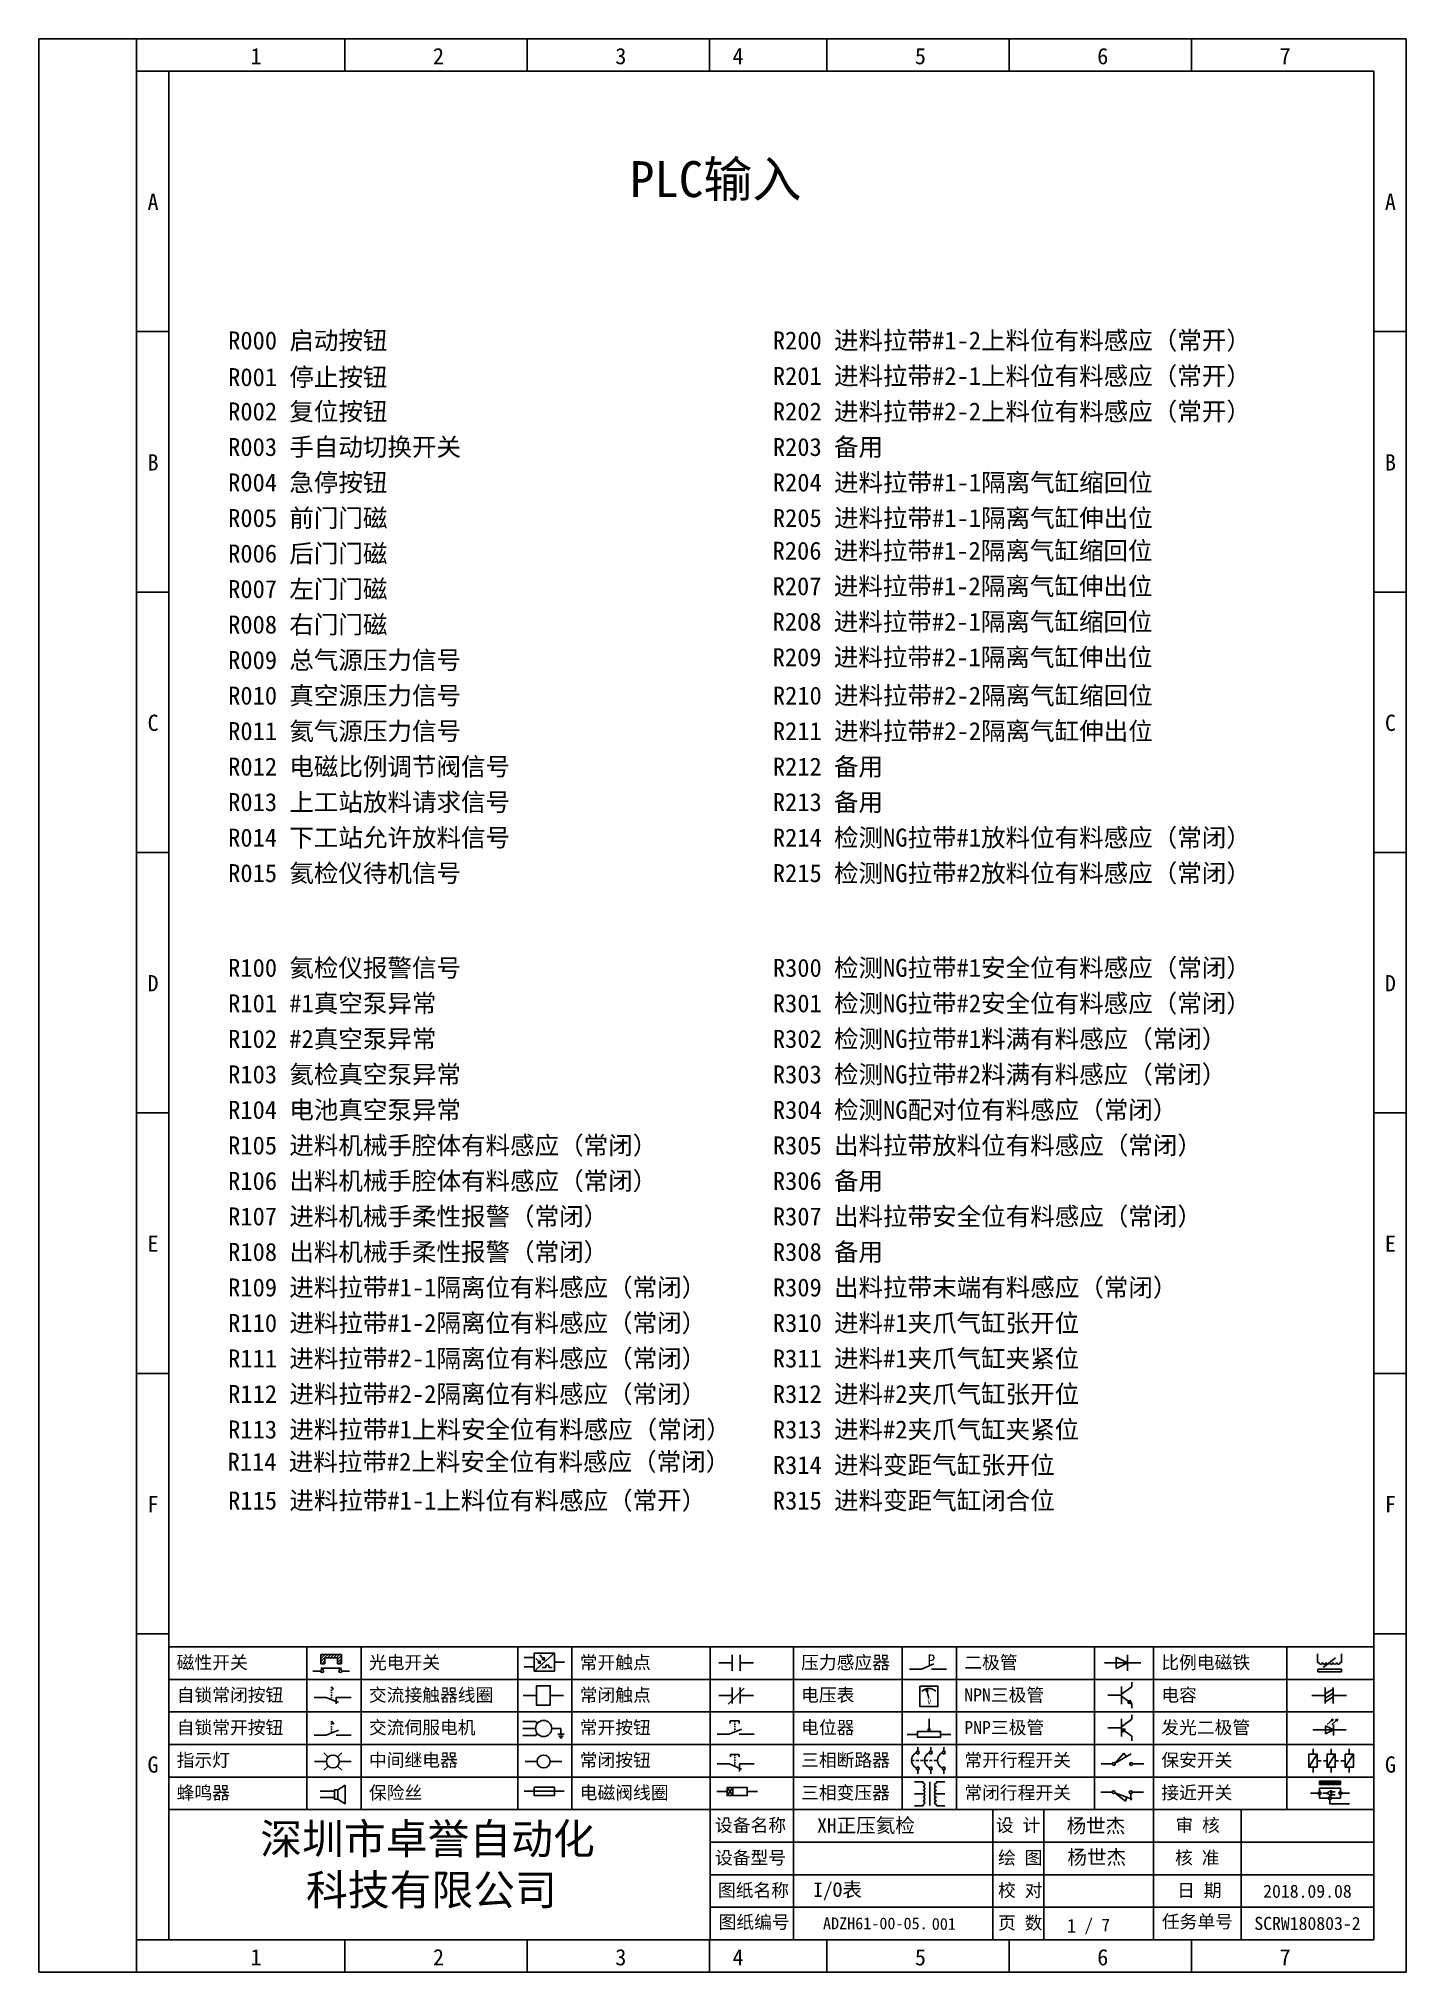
# Model space of a CAD drawing. Header units: millimetres. Extents: x 15130 to 37766, y 5931 to 11073.
# Drawn here: x 22860.6 to 23091.6, y 10746 to 11072.7 of the extents above; entities that cross this region are included whole.
import ezdxf

# ---------------------------------------------------------------- set-up
doc = ezdxf.new("R2010")
doc.units = ezdxf.units.MM
doc.layers.add('AE_BOR', color=1, linetype='Continuous')
doc.styles.get("Standard").update_dxf_attribs({"font": ''})
doc.styles.add('汉字', font='')
doc.styles.get('Standard').set_extended_font_data('SimSun')
doc.styles.get('汉字').set_extended_font_data('新宋体')

msp = doc.modelspace()

# ---------------------------------------------------------------- texts
at = {"attachment_point": 1}
for s, insert, char_height, width in [('{\\fKaiTi_GB2312|b0|i0|c134|p49;\\C7;PLC\\fSimSun|b0|i0|c134|p2;输入}', (22960.477, 11052.006), 6.075, 719.83479), ('R000 启动按钮', (22892.617, 11023.235), 3.0375, 359.91739), ('R200 {\\f宋体|b0|i0|c134|p2;\\H1x;进料拉带#1-2上料位有料感应（常开）}', (22984.617, 11023.235), 3.0375, 359.91739), ('R001 停止按钮', (22892.617, 11017.034), 3.0375, 359.91739), ('{\\C7;R201 \\f宋体|b0|i0|c134|p2;\\H1x;\\C256;进料拉带#2-1上料位有料感应（常开）}', (22984.617, 11017.235), 3.0375, 359.91739), ('R002 复位按钮', (22892.617, 11011.235), 3.0375, 359.91739), ('{\\C7;R202 \\f宋体|b0|i0|c134|p2;\\H1x;\\C256;进料拉带#2-2上料位有料感应（常开）}', (22984.617, 11011.235), 3.0375, 359.91739), ('R003 手自动切换开关', (22892.617, 11005.235), 3.0375, 359.91739), ('{\\C7;R203 \\f宋体|b0|i0|c134|p2;\\H1x;\\C256;备用}', (22984.617, 11005.235), 3.0375, 359.91739), ('R004 急停按钮', (22892.617, 10999.235), 3.0375, 359.91739), ('{\\C7;R204 \\f宋体|b0|i0|c134|p2;\\H1x;\\C256;进料拉带#1-1隔离气缸缩回位}', (22984.617, 10999.235), 3.0375, 359.91739), ('R005 前门门磁', (22892.617, 10993.235), 3.0375, 359.91739), ('{\\C7;R205 \\f宋体|b0|i0|c134|p2;\\H1x;\\C256;进料拉带#1-1隔离气缸伸出位}', (22984.617, 10993.235), 3.0375, 359.91739), ('R006 后门门磁', (22892.617, 10987.235), 3.0375, 359.91739), ('{\\C7;R206 \\f宋体|b0|i0|c134|p2;\\C256;进料拉带#1-2隔离气缸缩回位}', (22984.576, 10987.712), 3.0375, 359.91739), ('R007 左门门磁', (22892.617, 10981.235), 3.0375, 359.91739), ('{\\C7;R207 \\f宋体|b0|i0|c134|p2;\\C256;进料拉带#1-2隔离气缸伸出位}', (22984.576, 10981.712), 3.0375, 359.91739), ('{\\C7;R208 \\f宋体|b0|i0|c134|p2;\\H1x;\\C256;进料拉带#2-1隔离气缸缩回位}', (22984.576, 10975.712), 3.0375, 359.91739), ('R009 总气源压力信号', (22892.617, 10969.235), 3.0375, 359.91739), ('{\\C7;R209 \\f宋体|b0|i0|c134|p2;\\H1x;\\C256;进料拉带#2-1隔离气缸伸出位}', (22984.576, 10969.712), 3.0375, 359.91739), ('R010 真空源压力信号', (22892.617, 10963.235), 3.0375, 359.91739), ('R210 {\\f宋体|b0|i0|c134|p2;进料拉带#2-2隔离气缸缩回位}', (22984.617, 10963.235), 3.0375, 359.91739), ('R011 氦气源压力信号', (22892.617, 10957.235), 3.0375, 359.91739), ('R211 {\\f宋体|b0|i0|c134|p2;\\H1x;进料拉带#\\f宋体|b0|i0|c134|p2;2-2隔离气缸伸出位}', (22984.617, 10957.235), 3.0375, 359.91739), ('R012 电磁比例调节阀信号', (22892.617, 10951.235), 3.0375, 359.91739), ('R212 {\\f宋体|b0|i0|c134|p2;\\H1x;备用}', (22984.617, 10951.235), 3.0375, 359.91739), ('R013 上工站放料请求信号', (22892.617, 10945.235), 3.0375, 359.91739), ('R213 {\\f宋体|b0|i0|c134|p2;\\H1x;备用}', (22984.617, 10945.235), 3.0375, 359.91739), ('R014 下工站允许放料信号', (22892.617, 10939.235), 3.0375, 359.91739), ('R214 {\\f宋体|b0|i0|c134|p2;\\H1x;检测NG拉带#1放料位有料感应（常闭）}', (22984.617, 10939.235), 3.0375, 359.91739), ('R015 氦检仪待机信号', (22892.617, 10933.235), 3.0375, 359.91739), ('R215 {\\f宋体|b0|i0|c134|p2;检测NG拉带#2放料位有料感应（常闭）}', (22984.617, 10933.235), 3.0375, 359.91739), ('R100 氦检仪报警信号', (22892.617, 10917.235), 3.0375, 359.91739), ('R300 {\\f宋体|b0|i0|c134|p2;\\H1x;检测NG拉带#1安全位有料感应（常闭）}', (22984.617, 10917.235), 3.0375, 359.91739), ('R101 {\\f宋体|b0|i0|c134|p2;\\H1x;#1真空泵异常}', (22892.617, 10911.235), 3.0375, 359.91739), ('R301 {\\f宋体|b0|i0|c134|p2;\\H1x;检测NG拉带#2安全位有料感应（常闭）}', (22984.617, 10911.235), 3.0375, 359.91739), ('R102 {\\f宋体|b0|i0|c134|p2;\\H1x;#2真空泵异常}', (22892.617, 10905.235), 3.0375, 359.91739), ('{\\C7;R302 \\f宋体|b0|i0|c134|p2;\\H1x;\\C256;检测NG拉带#1料满有料感应（常闭）}', (22984.617, 10905.235), 3.0375, 359.91739), ('R103 {\\f宋体|b0|i0|c134|p2;\\H1x;氦检真空泵异常}', (22892.617, 10899.235), 3.0375, 359.91739), ('{\\C7;R303 \\f宋体|b0|i0|c134|p2;\\H1x;\\C256;检测NG拉带#2料满有料感应（常闭）}', (22984.617, 10899.235), 3.0375, 359.91739), ('R104 {\\f宋体|b0|i0|c134|p2;\\H1x;电池真空泵异常}', (22892.617, 10893.235), 3.0375, 359.91739), ('R304 {\\f宋体|b0|i0|c134|p2;\\H1x;检测NG配对位有料感应（常闭）}', (22984.617, 10893.235), 3.0375, 359.91739), ('R105 {\\f宋体|b0|i0|c134|p2;\\H1x;进料机械手腔体有料感应（常闭）}', (22892.617, 10887.235), 3.0375, 359.91739), ('R305 {\\f宋体|b0|i0|c134|p2;\\H1x;出料拉带放料位有料感应（常闭）}', (22984.617, 10887.235), 3.0375, 359.91739), ('R106 {\\f宋体|b0|i0|c134|p2;\\H1x;出料机械手腔体有料感应（常闭）}', (22892.617, 10881.235), 3.0375, 359.91739), ('R306 {\\fSimSun|b0|i0|c134|p2;备用}', (22984.617, 10881.235), 3.0375, 359.91739), ('R107 {\\f宋体|b0|i0|c134|p2;\\H1x;进料机械手柔性报警（常闭）}', (22892.617, 10875.235), 3.0375, 359.91739), ('R307 {\\f宋体|b0|i0|c134|p2;\\H1x;出料拉带安全位有料感应（常闭）}', (22984.617, 10875.235), 3.0375, 359.91739), ('R108 {\\f宋体|b0|i0|c134|p2;\\H1x;出料机械手柔性报警（常闭）}', (22892.617, 10869.235), 3.0375, 359.91739), ('R308 {\\fSimSun|b0|i0|c134|p2;备用}', (22984.617, 10869.235), 3.0375, 359.91739), ('R109 {\\f宋体|b0|i0|c134|p2;\\H1x;进料拉带#1-1隔离位有料感应（常闭）}', (22892.617, 10863.235), 3.0375, 359.91739), ('R309 {\\f宋体|b0|i0|c134|p2;\\H1x;出料拉带末端有料感应（常闭）}', (22984.617, 10863.235), 3.0375, 359.91739), ('R110 {\\f宋体|b0|i0|c134|p2;\\H1x;进料拉带#1-2隔离位有料感应（常闭）}', (22892.617, 10857.235), 3.0375, 359.91739), ('R310 进料#1夹爪气缸张开位', (22984.617, 10857.235), 3.0375, 359.91739), ('{\\C7;R111 \\f宋体|b0|i0|c134|p2;\\H1x;\\C256;进料拉带#2-1隔离位有料感应（常闭）}', (22892.617, 10851.235), 3.0375, 359.91739), ('R311 进料#1夹爪气缸夹紧位', (22984.617, 10851.235), 3.0375, 359.91739), ('R112 {\\f宋体|b0|i0|c134|p2;\\H1x;进料拉带#2-2隔离位有料感应（常闭）}', (22892.617, 10845.235), 3.0375, 359.91739), ('R312 进料#2夹爪气缸张开位', (22984.617, 10845.235), 3.0375, 359.91739), ('R113 {\\f宋体|b0|i0|c134|p2;\\H1x;进料拉带#1上料安全位有料感应（常闭）}', (22892.617, 10839.235), 3.0375, 359.91739), ('R313 进料#2夹爪气缸夹紧位', (22984.617, 10839.235), 3.0375, 359.91739), ('R114 {\\f宋体|b0|i0|c134|p2;\\H1x;进料拉带#2上料安全位有料感应（常闭）}', (22892.522, 10833.789), 3.0375, 359.91739), ('R314 进料变距气缸张开位', (22984.617, 10833.235), 3.0375, 359.91739), ('{\\C7;R115 \\f宋体|b0|i0|c134|p2;\\H1x;\\C256;进料拉带#1-1上料位有料感应（常开）}', (22892.617, 10827.235), 3.0375, 359.91739), ('R315 进料变距气缸闭合位', (22984.617, 10827.235), 3.0375, 359.91739)]:
    msp.add_mtext(s, dxfattribs=dict(at, insert=insert, char_height=char_height, width=width))
at = {"color": 0, "insert": (22892.617, 10975.235), "char_height": 3.0375, "width": 359.91739, "attachment_point": 1}
msp.add_mtext('{\\C256;R008 右门门磁}', dxfattribs=at)
at = {"color": 0, "lineweight": -2, "attachment_point": 1}
for s, insert, char_height, width in [('001', (23011.465, 10755.183), 2, 4.55218), ('1', (23034.275, 10755.01), 2.3, 2.99514)]:
    msp.add_mtext(s, dxfattribs=dict(at, insert=insert, char_height=char_height, width=width))

# ---------------------------------------------------------------- blocks, each defined once
blk = doc.blocks.new('磁性开关')
at = {"linetype": 'ByBlock'}
h = blk.add_hatch(dxfattribs=at)
h.set_pattern_fill('ANSI31', color=256, scale=0.1, style=0)
h.paths.add_polyline_path([(-1910.88, -776.69), (-1910.88, -775.29), (-1907.69, -775.29), (-1907.69, -776.69), (-1908.31, -776.69), (-1908.31, -775.79), (-1910.25, -775.79), (-1910.25, -776.69)])
for p, q in [((-1910.91, -777.81), (-1912.09, -777.81)), ((-1910.88, -776.69), (-1910.88, -775.29)), ((-1910.88, -775.29), (-1907.69, -775.29)), ((-1910.88, -776.69), (-1910.25, -776.69)), ((-1910.88, -777.39), (-1907.69, -777.39)), ((-1910.25, -776.69), (-1910.25, -775.79)), ((-1910.25, -775.79), (-1908.31, -775.79)), ((-1908.31, -776.69), (-1908.31, -775.79)), ((-1908.31, -776.69), (-1907.69, -776.69)), ((-1907.69, -775.29), (-1907.69, -776.69)), ((-1907.66, -777.81), (-1906.48, -777.81))]:
    blk.add_line(p, q, dxfattribs=at)
for centre in [(-1910.68, -777.81), (-1907.88, -777.81)]:
    blk.add_circle(centre, 0.225, dxfattribs=at)
blk = doc.blocks.new('*U8')
at = {"linetype": 'ByBlock'}
for p, q in [((-1909.23, -780.45), (-1909.23, -780.67)), ((-1909.23, -780.45), (-1908.92, -780.84)), ((-1909.23, -780.84), (-1909.23, -781.05)), ((-1911.92, -782.07), (-1910.06, -782.07)), ((-1910.06, -782.07), (-1908.18, -782.88)), ((-1909.23, -781.23), (-1909.23, -781.44)), ((-1909.23, -781.61), (-1909.23, -781.83)), ((-1909.23, -782), (-1909.23, -782.21)), ((-1909.23, -782.38), (-1909.23, -782.43)), ((-1908.52, -783.07), (-1908.52, -782.07)), ((-1906.25, -782.07), (-1908.52, -782.07))]:
    blk.add_line(p, q, dxfattribs=at)
blk = doc.blocks.new('常开按钮')
at = {"linetype": 'ByBlock'}
for p, q in [((-1910.06, -787.73), (-1908.18, -786.93)), ((-1909.9, -785.68), (-1908.56, -785.68)), ((-1909.9, -785.68), (-1909.9, -786.07)), ((-1909.23, -785.68), (-1909.23, -785.89)), ((-1909.23, -786.06), (-1909.23, -786.28)), ((-1909.23, -786.45), (-1909.23, -786.67)), ((-1909.23, -786.84), (-1909.23, -787.05)), ((-1908.56, -785.68), (-1908.56, -786.07)), ((-1911.92, -787.73), (-1910.06, -787.73)), ((-1909.23, -787.22), (-1909.23, -787.38)), ((-1906.25, -787.73), (-1908.52, -787.73))]:
    blk.add_line(p, q, dxfattribs=at)
blk = doc.blocks.new('*U11')
at = {"linetype": 'ByBlock'}
for p, q in [((-1911.92, -792.89), (-1910.06, -792.89)), ((-1910.06, -792.89), (-1908.18, -792.08)), ((-1908.88, -791.17), (-1909.23, -790.71)), ((-1909.23, -790.71), (-1909.23, -790.92)), ((-1909.23, -791.09), (-1909.23, -791.31)), ((-1909.23, -791.48), (-1909.23, -791.69)), ((-1909.23, -791.86), (-1909.23, -792.08)), ((-1909.23, -792.25), (-1909.23, -792.47)), ((-1906.25, -792.89), (-1908.52, -792.89))]:
    blk.add_line(p, q, dxfattribs=at)
blk = doc.blocks.new('蜂鸣器')
at = {"linetype": 'ByBlock'}
for p, q in [((-1907.17, -795.53), (-1908.25, -796.26)), ((-1907.17, -795.53), (-1907.17, -798.41)), ((-1908.8, -796.48), (-1911.01, -796.48)), ((-1908.8, -797.46), (-1911.01, -797.46)), ((-1908.25, -796.26), (-1908.8, -796.26)), ((-1908.8, -797.68), (-1908.8, -796.26)), ((-1908.25, -797.68), (-1908.8, -797.68)), ((-1908.25, -797.68), (-1908.25, -796.26)), ((-1907.17, -798.41), (-1908.25, -797.68))]:
    blk.add_line(p, q, dxfattribs=at)
blk = doc.blocks.new('光电开关')
at = {"linetype": 'ByBlock'}
h = blk.add_hatch(dxfattribs=at)
h.set_pattern_fill('ANSI31', color=256, scale=0.01, style=0)
h.set_pattern_definition([(45, (0.172267, 0), (-0.0224506403, 0.0224506403), [])])
h.paths.add_polyline_path([(-1882.44, -776.34), (-1882.5, -775.91), (-1882.68, -776.07)])
h.paths.add_polyline_path([(-1882.86, -776.23), (-1882.44, -776.34), (-1882.68, -776.07)])
h.paths.add_polyline_path([(-1883.05, -776.88), (-1883.11, -776.45), (-1883.29, -776.61)])
h.paths.add_polyline_path([(-1883.47, -776.77), (-1883.05, -776.88), (-1883.29, -776.61)])
for p, q in [((-1884.01, -775.96), (-1885.56, -775.96)), ((-1884.01, -777.39), (-1885.56, -777.39)), ((-1880.91, -775.3), (-1884.01, -778.05)), ((-1883.75, -776.09), (-1883.05, -776.88)), ((-1883.11, -776.45), (-1883.47, -776.77)), ((-1883.05, -776.88), (-1883.47, -776.77)), ((-1883.14, -775.55), (-1882.44, -776.34)), ((-1883.05, -776.88), (-1883.11, -776.45)), ((-1882.5, -775.91), (-1882.86, -776.23)), ((-1882.44, -776.34), (-1882.86, -776.23)), ((-1882.78, -777.47), (-1882.23, -777.47)), ((-1882.44, -776.34), (-1882.5, -775.91)), ((-1882.23, -777.47), (-1882.23, -777.14)), ((-1882.23, -777.14), (-1881.78, -777.14)), ((-1881.78, -777.47), (-1881.78, -777.14)), ((-1881.23, -777.47), (-1881.78, -777.47)), ((-1879.37, -776.67), (-1880.91, -776.67))]:
    blk.add_line(p, q, dxfattribs=at)
blk.add_lwpolyline([(-1884.01, -775.3), (-1880.91, -775.3), (-1880.91, -778.05), (-1884.01, -778.05)], close=True, dxfattribs=at)
blk = doc.blocks.new('交流接触器线圈')
at = {"linetype": 'ByBlock'}
for p, q in [((-1880.82, -781.77), (-1882.87, -781.77)), ((-1878.72, -781.77), (-1876.67, -781.77))]:
    blk.add_line(p, q, dxfattribs=at)
blk.add_lwpolyline([(-1880.82, -780.28), (-1878.72, -780.28), (-1878.72, -783.26), (-1880.82, -783.26)], close=True, dxfattribs=at)
blk = doc.blocks.new('交流伺服电机')
at = {"linetype": 'ByBlock'}
for p, q in [((-1880.97, -785.75), (-1882.94, -785.75)), ((-1880.97, -786.85), (-1882.94, -786.85)), ((-1880.97, -785.75), (-1880.65, -786.03)), ((-1878.49, -786.85), (-1877.07, -786.85)), ((-1877.07, -786.85), (-1877.07, -787.72)), ((-1880.97, -787.94), (-1882.94, -787.94)), ((-1880.97, -787.94), (-1880.65, -787.67)), ((-1877.54, -787.72), (-1876.59, -787.72)), ((-1877.38, -788.01), (-1876.75, -788.01)), ((-1877.23, -788.29), (-1876.9, -788.29))]:
    blk.add_line(p, q, dxfattribs=at)
blk.add_circle((-1879.73, -786.85), 1.24, dxfattribs=at)
blk = doc.blocks.new('中间继电器')
at = {"linetype": 'ByBlock'}
for p, q in [((-1880.72, -791.92), (-1882.54, -791.92)), ((-1878.74, -791.92), (-1876.92, -791.92))]:
    blk.add_line(p, q, dxfattribs=at)
blk.add_circle((-1879.73, -791.92), 0.992, dxfattribs=at)
blk = doc.blocks.new('保险丝')
at = {"linetype": 'ByBlock'}
blk.add_line((-1882.72, -796.49), (-1876.55, -796.49), dxfattribs=at)
blk.add_lwpolyline([(-1881.2, -795.86), (-1878.06, -795.86), (-1878.06, -797.12), (-1881.2, -797.12)], close=True, dxfattribs=at)
blk = doc.blocks.new('指示灯')
at = {"linetype": 'ByBlock'}
for p, q in [((-1854.25, -776.92), (-1856.06, -776.92)), ((-1854.62, -775.59), (-1853.97, -776.23)), ((-1854.62, -778.25), (-1853.97, -777.61)), ((-1851.9, -775.59), (-1852.54, -776.23)), ((-1851.9, -778.25), (-1852.54, -777.61)), ((-1852.26, -776.92), (-1850.45, -776.92))]:
    blk.add_line(p, q, dxfattribs=at)
blk.add_circle((-1853.26, -776.92), 0.992, dxfattribs=at)
blk = doc.blocks.new('常开触点')
at = {"linetype": 'ByBlock'}
for p, q in [((-1853.82, -782.99), (-1853.82, -780.56)), ((-1852.6, -782.99), (-1852.6, -780.56)), ((-1853.82, -781.77), (-1855.88, -781.77)), ((-1852.6, -781.77), (-1850.55, -781.77))]:
    blk.add_line(p, q, dxfattribs=at)
blk = doc.blocks.new('常闭触点')
at = {"linetype": 'ByBlock'}
for p, q in [((-1853.82, -786.77), (-1855.88, -786.77)), ((-1852.01, -785.66), (-1854.43, -788.1)), ((-1853.82, -787.99), (-1853.82, -785.56)), ((-1852.6, -787.99), (-1852.6, -785.56)), ((-1852.6, -786.77), (-1850.55, -786.77))]:
    blk.add_line(p, q, dxfattribs=at)
blk = doc.blocks.new('常闭按钮')
at = {"linetype": 'ByBlock'}
for p, q in [((-1856.13, -792.28), (-1854.28, -792.28)), ((-1854.28, -792.28), (-1852.4, -793.09)), ((-1854.11, -790.83), (-1852.77, -790.83)), ((-1854.11, -790.83), (-1854.11, -791.22)), ((-1853.44, -790.83), (-1853.44, -791.04)), ((-1853.44, -791.21), (-1853.44, -791.43)), ((-1853.44, -791.6), (-1853.44, -791.82)), ((-1853.44, -791.99), (-1853.44, -792.2)), ((-1853.44, -792.37), (-1853.44, -792.53)), ((-1852.77, -790.83), (-1852.77, -791.22)), ((-1850.47, -792.28), (-1852.73, -792.28)), ((-1852.73, -792.28), (-1852.73, -793.43))]:
    blk.add_line(p, q, dxfattribs=at)
blk = doc.blocks.new('电磁阀线圈')
at = {"linetype": 'ByBlock'}
for p, q in [((-1854.61, -795.92), (-1853.75, -797.16)), ((-1853.75, -795.92), (-1854.61, -797.16)), ((-1853.75, -795.92), (-1853.75, -797.16)), ((-1854.61, -796.54), (-1856.17, -796.54)), ((-1851.53, -796.54), (-1849.97, -796.54))]:
    blk.add_line(p, q, dxfattribs=at)
blk.add_lwpolyline([(-1854.61, -795.92), (-1851.53, -795.92), (-1851.53, -797.16), (-1854.61, -797.16)], close=True, dxfattribs=at)
blk = doc.blocks.new('电容')
at = {"linetype": 'ByBlock'}
for p, q in [((-1756.08, -782.99), (-1756.08, -780.56)), ((-1754.86, -780.79), (-1756.08, -781.55)), ((-1754.86, -782.99), (-1754.86, -780.56)), ((-1756.08, -781.77), (-1758.13, -781.77)), ((-1754.86, -781.44), (-1756.08, -782.2)), ((-1754.86, -781.99), (-1756.08, -782.75)), ((-1754.86, -781.77), (-1752.81, -781.77))]:
    blk.add_line(p, q, dxfattribs=at)
blk = doc.blocks.new('电压表')
at = {"linetype": 'ByBlock'}
for p, q in [((-1814.84, -780.75), (-1814.91, -781.13)), ((-1814.6, -781.05), (-1814.91, -781.13)), ((-1814.84, -780.75), (-1814.46, -782.26)), ((-1814.84, -780.75), (-1814.6, -781.05))]:
    blk.add_line(p, q, dxfattribs=at)
blk.add_lwpolyline([(-1815.84, -780.34), (-1813.07, -780.34), (-1813.07, -783.49), (-1815.84, -783.49)], close=True, dxfattribs=at)
blk.add_arc((-1814.46, -782.26), 1.56, 46.8313, 133.1687, dxfattribs=at)
at = {"linetype": 'ByBlock', "insert": (-1814.7, -782.39), "char_height": 0.75, "width": 0.6768, "attachment_point": 1}
blk.add_mtext('V', dxfattribs=at)
blk = doc.blocks.new('电位器')
at = {"linetype": 'ByBlock'}
for p, q in [((-1814.45, -787.3), (-1814.62, -786.96)), ((-1814.62, -786.96), (-1814.27, -786.96)), ((-1814.45, -787.3), (-1814.45, -785.39)), ((-1814.45, -787.3), (-1814.27, -786.96)), ((-1816.21, -787.75), (-1817.79, -787.75)), ((-1812.68, -787.75), (-1811.1, -787.75))]:
    blk.add_line(p, q, dxfattribs=at)
blk.add_lwpolyline([(-1816.21, -787.3), (-1812.68, -787.3), (-1812.68, -788.2), (-1816.21, -788.2)], close=True, dxfattribs=at)
blk = doc.blocks.new('三相断路器')
at = {"linetype": 'ByBlock'}
for p, q in [((-1816.17, -790.33), (-1816.17, -789.7)), ((-1814.17, -790.33), (-1814.17, -789.7)), ((-1812.18, -790.33), (-1812.18, -789.7)), ((-1817.14, -791.74), (-1816.72, -791.74)), ((-1816.45, -791.74), (-1816.03, -791.74)), ((-1815.76, -791.74), (-1815.34, -791.74)), ((-1815.07, -791.74), (-1814.65, -791.74)), ((-1814.38, -791.74), (-1813.96, -791.74)), ((-1813.69, -791.74), (-1813.27, -791.74)), ((-1816.17, -793.19), (-1816.17, -793.83)), ((-1814.17, -793.19), (-1814.17, -793.83)), ((-1812.18, -793.19), (-1812.18, -793.83))]:
    blk.add_line(p, q, dxfattribs=at)
for centre in [(-1816.17, -790.55), (-1816.17, -792.98), (-1814.17, -790.55), (-1814.17, -792.98), (-1812.18, -790.55), (-1812.18, -792.98)]:
    blk.add_circle(centre, 0.219, dxfattribs=at)
for centre in [(-1815.81, -791.74), (-1813.82, -791.74), (-1811.83, -791.74)]:
    blk.add_arc(centre, 1.32, 115.5791, 244.4209, dxfattribs=at)
blk = doc.blocks.new('三相变压器')
at = {"linetype": 'ByBlock'}
for p, q in [((-1816.69, -795.03), (-1815.37, -795.03)), ((-1815.37, -795.03), (-1815.37, -795.24)), ((-1814.34, -798.7), (-1814.34, -795.04)), ((-1812, -795.03), (-1813.32, -795.03)), ((-1813.32, -795.03), (-1813.32, -795.24)), ((-1816.69, -796.87), (-1815.37, -796.87)), ((-1816.69, -798.71), (-1815.37, -798.71)), ((-1815.37, -798.71), (-1815.37, -798.5)), ((-1812, -796.87), (-1813.32, -796.87)), ((-1813.32, -798.71), (-1813.32, -798.5)), ((-1812, -798.71), (-1813.32, -798.71))]:
    blk.add_line(p, q, dxfattribs=at)
for centre, start, end in [((-1815.37, -795.51), 270, 90), ((-1815.37, -796.06), 270, 90), ((-1813.32, -795.51), 90, 270), ((-1813.32, -796.06), 90, 270), ((-1815.37, -796.6), 270, 90), ((-1815.37, -797.14), 270, 90), ((-1815.37, -797.68), 270, 90), ((-1815.37, -798.23), 270, 90), ((-1813.32, -796.6), 90, 270), ((-1813.32, -797.14), 90, 270), ((-1813.32, -797.68), 90, 270), ((-1813.32, -798.23), 90, 270)]:
    blk.add_arc(centre, 0.271, start, end, dxfattribs=at)
blk = doc.blocks.new('二极管')
at = {"linetype": 'ByBlock'}
for p, q in [((-1787.52, -776.77), (-1781.92, -776.77)), ((-1783.97, -776.77), (-1785.69, -775.9)), ((-1785.69, -775.9), (-1785.69, -777.65)), ((-1783.97, -776.77), (-1785.69, -777.65)), ((-1783.97, -777.99), (-1783.97, -775.56))]:
    blk.add_line(p, q, dxfattribs=at)
blk = doc.blocks.new('NPN三极管')
at = {"linetype": 'ByBlock'}
for p, q in [((-1785.73, -780.61), (-1785.73, -783.32)), ((-1785.73, -781.82), (-1784.15, -780.66)), ((-1784.15, -780.66), (-1784.15, -779.98)), ((-1785.73, -781.97), (-1787.81, -781.97)), ((-1785.73, -782.11), (-1784.15, -783.27)), ((-1784.41, -782.73), (-1784.74, -783.18)), ((-1784.15, -783.27), (-1784.74, -783.18)), ((-1784.15, -783.27), (-1784.41, -782.73)), ((-1784.15, -783.27), (-1784.15, -783.96))]:
    blk.add_line(p, q, dxfattribs=at)
blk = doc.blocks.new('发光二极管')
at = {"linetype": 'ByBlock'}
for p, q in [((-1758.01, -786.77), (-1752.89, -786.77)), ((-1754.84, -786.77), (-1756.04, -786.16)), ((-1756.04, -786.16), (-1756.04, -787.39)), ((-1754.84, -786.77), (-1756.04, -787.39)), ((-1755.78, -785.92), (-1754.89, -785.14)), ((-1754.89, -785.14), (-1755.2, -785.22)), ((-1755.2, -785.22), (-1755.01, -785.43)), ((-1755.08, -785.92), (-1754.18, -785.14)), ((-1754.89, -785.14), (-1755.01, -785.43)), ((-1754.84, -787.63), (-1754.84, -785.92)), ((-1754.18, -785.14), (-1754.49, -785.22)), ((-1754.49, -785.22), (-1754.31, -785.43)), ((-1754.18, -785.14), (-1754.31, -785.43))]:
    blk.add_line(p, q, dxfattribs=at)
blk = doc.blocks.new('PNP三极管')
at = {"linetype": 'ByBlock'}
for p, q in [((-1784.9, -786.74), (-1786.98, -786.74)), ((-1784.9, -785.38), (-1784.9, -788.09)), ((-1784.9, -786.59), (-1783.32, -785.43)), ((-1784.9, -786.88), (-1783.32, -788.04)), ((-1784.9, -786.88), (-1784.31, -786.97)), ((-1784.9, -786.88), (-1784.64, -787.42)), ((-1784.31, -786.97), (-1784.64, -787.42)), ((-1783.32, -785.43), (-1783.32, -784.75)), ((-1783.32, -788.04), (-1783.32, -788.73))]:
    blk.add_line(p, q, dxfattribs=at)
blk = doc.blocks.new('常开行程开关')
at = {"linetype": 'ByBlock'}
for p, q in [((-1786.29, -792.3), (-1788.01, -792.3)), ((-1785.89, -792.17), (-1784.52, -790.62)), ((-1785.89, -792.17), (-1783.43, -790.72)), ((-1784.52, -790.62), (-1784.19, -791.17)), ((-1781.48, -792.3), (-1783.21, -792.3))]:
    blk.add_line(p, q, dxfattribs=at)
for centre in [(-1786.07, -792.3), (-1783.42, -792.3)]:
    blk.add_circle(centre, 0.219, dxfattribs=at)
blk = doc.blocks.new('常闭行程开关')
at = {"linetype": 'ByBlock'}
for p, q in [((-1786.34, -796.62), (-1788.07, -796.62)), ((-1785.93, -796.72), (-1783.25, -797.7)), ((-1785.93, -796.72), (-1784.3, -798)), ((-1784.3, -798), (-1784.08, -797.4)), ((-1783.48, -796.84), (-1783.48, -797.85)), ((-1781.54, -796.62), (-1783.26, -796.62))]:
    blk.add_line(p, q, dxfattribs=at)
for centre in [(-1786.12, -796.62), (-1783.48, -796.62)]:
    blk.add_circle(centre, 0.219, dxfattribs=at)
blk = doc.blocks.new('比例电磁阀')
at = {"linetype": 'ByBlock'}
for p, q in [((-1757.26, -775.38), (-1757.26, -776.71)), ((-1757.26, -776.71), (-1757.05, -776.71)), ((-1753.6, -777.73), (-1757.25, -777.73)), ((-1757.25, -778.13), (-1757.25, -777.73)), ((-1753.6, -778.13), (-1757.25, -778.13)), ((-1754.5, -775.98), (-1756.35, -777.44)), ((-1756.35, -777.44), (-1756.25, -777.25)), ((-1756.35, -777.44), (-1756.15, -777.38)), ((-1756.15, -777.38), (-1756.25, -777.25)), ((-1753.58, -776.71), (-1753.8, -776.71)), ((-1753.6, -777.73), (-1753.6, -778.13)), ((-1753.58, -775.38), (-1753.58, -776.71))]:
    blk.add_line(p, q, dxfattribs=at)
for centre in [(-1756.78, -776.71), (-1756.24, -776.71), (-1755.7, -776.71), (-1755.15, -776.71), (-1754.61, -776.71), (-1754.07, -776.71)]:
    blk.add_arc(centre, 0.271, 180, 0, dxfattribs=at)
blk = doc.blocks.new('保安开关')
at = {"linetype": 'ByBlock'}
for p, q in [((-1757.96, -790.79), (-1757.96, -789.97)), ((-1755.17, -790.79), (-1755.17, -789.97)), ((-1752.39, -790.79), (-1752.39, -789.97)), ((-1757.33, -790.79), (-1758.6, -792.81)), ((-1757.96, -792.81), (-1757.96, -793.62)), ((-1757.33, -791.8), (-1756.72, -791.8)), ((-1756.35, -791.8), (-1755.89, -791.8)), ((-1754.54, -790.79), (-1755.81, -792.81)), ((-1755.17, -792.81), (-1755.17, -793.62)), ((-1754.52, -791.8), (-1754.06, -791.8)), ((-1753.69, -791.8), (-1753.08, -791.8)), ((-1751.75, -790.79), (-1753.02, -792.81)), ((-1752.39, -792.81), (-1752.39, -793.62))]:
    blk.add_line(p, q, dxfattribs=at)
for points in [[(-1758.6, -790.79), (-1757.33, -790.79), (-1757.33, -792.81), (-1758.6, -792.81)], [(-1755.81, -790.79), (-1754.54, -790.79), (-1754.54, -792.81), (-1755.81, -792.81)], [(-1753.02, -790.79), (-1751.75, -790.79), (-1751.75, -792.81), (-1753.02, -792.81)]]:
    blk.add_lwpolyline(points, close=True, dxfattribs=at)
blk = doc.blocks.new('接近开关')
at = {"linetype": 'ByBlock'}
h = blk.add_hatch(dxfattribs=at)
h.set_pattern_fill('ANSI31', color=256, scale=0.01, style=0)
h.set_pattern_definition([(45, (-89.131516, -30.795668), (-0.0224506403, 0.0224506403), [])])
h.paths.add_polyline_path([(-1516.96, -1123.35), (-1516.96, -1122.85), (-1513.76, -1122.85), (-1513.76, -1123.35)])
for p, q in [((-1517.18, -1124.71), (-1518.36, -1124.71)), ((-1516.96, -1123.35), (-1516.96, -1122.85)), ((-1516.96, -1122.85), (-1513.76, -1122.85)), ((-1516.96, -1123.35), (-1513.76, -1123.35)), ((-1516.96, -1123.95), (-1513.76, -1123.95)), ((-1516.96, -1123.95), (-1516.96, -1125.47)), ((-1516.96, -1125.47), (-1513.76, -1125.47)), ((-1515.91, -1124.71), (-1516.45, -1124.71)), ((-1515.11, -1124.31), (-1515.91, -1124.71)), ((-1515.11, -1125.11), (-1515.91, -1124.71)), ((-1515.33, -1124.53), (-1515.17, -1124.53)), ((-1515.33, -1124.88), (-1515.17, -1124.88)), ((-1515.25, -1124.45), (-1515.25, -1124.61)), ((-1515.11, -1124.31), (-1515.11, -1125.11)), ((-1515.11, -1124.48), (-1514.58, -1124.48)), ((-1515.11, -1124.94), (-1514.58, -1124.94)), ((-1513.76, -1122.85), (-1513.76, -1123.35)), ((-1513.76, -1123.95), (-1513.76, -1125.47)), ((-1513.54, -1124.71), (-1512.36, -1124.71)), ((-1515.36, -1125.69), (-1515.36, -1126.36)), ((-1515.36, -1126.36), (-1512.36, -1126.36))]:
    blk.add_line(p, q, dxfattribs=at)
for centre in [(-1516.96, -1124.71), (-1515.36, -1125.47), (-1513.76, -1124.71)]:
    blk.add_circle(centre, 0.225, dxfattribs=at)
blk = doc.blocks.new('压力感应器')
at = {"linetype": 'ByBlock'}
for p, q in [((-1817.44, -777.73), (-1815.59, -777.73)), ((-1815.59, -777.73), (-1813.71, -776.93)), ((-1811.78, -777.73), (-1814.05, -777.73))]:
    blk.add_line(p, q, dxfattribs=at)
at = {"linetype": 'ByBlock', "insert": (-1814.65, -775.48), "char_height": 1.68, "width": 1.2242, "attachment_point": 1}
blk.add_mtext('{\\fNSimSun|b0|i0|c134|p49;P}', dxfattribs=at)
blk = doc.blocks.new('卓誉电控竖A4')
at = {"linetype": 'ByBlock'}
for p, q in [((15, 0), (15, -297)), ((205, -5), (15, -5)), ((20, -5), (20, -292)), ((205, -292), (15, -292)), ((15, -292), (205, -292))]:
    blk.add_line(p, q, dxfattribs=at)
for points in [[(47, -5), (47, 0)], [(75, -5), (75, 0)], [(103, -5), (103, 0)], [(121, -5), (121, 0)], [(149, -5), (149, 0)], [(177, -5), (177, 0)], [(25, -5), (20, -5)], [(25, -5), (20, -5)], [(205, -292), (205, -5)], [(20, -45), (15, -45)], [(210, -45), (205, -45)], [(20, -85), (15, -85)], [(210, -85), (205, -85)], [(20, -125), (15, -125)], [(210, -125), (205, -125)], [(20, -165), (15, -165)], [(210, -165), (205, -165)], [(20, -205), (15, -205)], [(210, -205), (205, -205)], [(20, -245), (15, -245)], [(210, -245), (205, -245)], [(20, -247), (205, -247)], [(41.19, -247), (41.19, -272)], [(49.53, -247), (49.53, -272)], [(73.56, -247), (73.56, -272)], [(81.89, -247), (81.89, -272)], [(103.09, -247), (103.09, -292)], [(115.88, -247), (115.88, -292)], [(132.61, -247), (132.61, -272)], [(140.95, -247), (140.95, -272)], [(162.14, -247), (162.14, -272)], [(171.19, -247), (171.19, -272)], [(191.67, -247), (191.67, -272)], [(20, -252), (205, -252)], [(20, -257), (205, -257)], [(20, -262), (205, -262)], [(20, -267), (205, -267)], [(20, -272), (205, -272)], [(146.52, -272), (146.52, -292)], [(154.33, -272), (154.33, -292)], [(171.19, -272), (171.19, -292)], [(184.65, -272.12), (184.65, -292.12)], [(103.09, -277), (205, -277)], [(103.09, -282), (205, -282)], [(103.09, -287), (205, -287)], [(47, -297), (47, -292)], [(75, -297), (75, -292)], [(103, -297), (103, -292)], [(121, -297), (121, -292)], [(149, -297), (149, -292)], [(177, -297), (177, -292)]]:
    blk.add_lwpolyline(points, dxfattribs=at)
at = {"layer": 'AE_BOR', "linetype": 'ByBlock'}
for p, q in [((0, -297), (0, 0)), ((20, 0), (0, 0)), ((205, 0), (20, 0)), ((205, 0), (210, 0)), ((210, 0), (210, -297)), ((210, -297), (0, -297)), ((0, -297), (210, -297))]:
    blk.add_line(p, q, dxfattribs=at)
at = {"linetype": 'ByBlock'}
for name, p in [('磁性开关', (1954.21, 527.09)), ('光电开关', (1960.1, 527.3)), ('光电开关', (1960.1, 527.3)), ('常开触点', (1960.32, 532.3)), ('压力感应器', (1951.16, 527.3)), ('二极管', (1951.16, 527.3)), ('比例电磁阀', (1953.64, 527.3)), ('NPN三极管', (1951.98, 527.53)), ('*U8', (1954.21, 527.3)), ('交流接触器线圈', (1957.26, 527.3)), ('常闭触点', (1960.32, 532.3)), ('电压表', (1951.16, 527.3)), ('电容', (1953.64, 527.3)), ('交流伺服电机', (1957.26, 527.3)), ('常开按钮', (2016.1, 527.3)), ('电位器', (1951.16, 527.3)), ('PNP三极管', (1951.16, 527.3)), ('发光二极管', (1953.64, 527.01)), ('*U11', (1954.21, 532.3)), ('指示灯', (1898.43, 512.3)), ('中间继电器', (1957.26, 527.3)), ('常闭按钮', (1960.32, 527.3)), ('三相断路器', (1951.16, 527.3)), ('常开行程开关', (1951.16, 527.3)), ('保安开关', (1953.64, 527.3)), ('蜂鸣器', (1954.21, 527.3)), ('保险丝', (1957.26, 527.3)), ('电磁阀线圈', (1960.32, 527.3)), ('三相变压器', (1951.16, 527.3)), ('常闭行程开关', (1951.16, 527.3)), ('接近开关', (1713.64, 855.22))]:
    blk.add_blockref(name, p, dxfattribs=at)
at = {"linetype": 'ByBlock', "char_height": 2.5, "attachment_point": 1}
for s, insert, width in [('{\\fKaiTi_GB2312|b0|i0|c134|p0;1}', (32.54, -1.43), 11.7517), ('{\\fKaiTi_GB2312|b0|i0|c134|p0;2}', (60.54, -1.43), 11.7517), ('{\\fKaiTi_GB2312|b0|i0|c134|p0;3}', (88.54, -1.43), 11.7517), ('{\\fKaiTi_GB2312|b0|i0|c134|p0;4}', (106.54, -1.43), 11.7517), ('{\\fKaiTi_GB2312|b0|i0|c134|p0;5}', (134.54, -1.43), 11.7517), ('{\\fKaiTi_GB2312|b0|i0|c134|p0;6}', (162.54, -1.43), 11.7517), ('{\\fKaiTi_GB2312|b0|i0|c134|p0;7}', (190.54, -1.43), 11.7517), ('{\\fKaiTi_GB2312|b0|i0|c134|p0;A}', (16.71, -23.83), 5), ('{\\fKaiTi_GB2312|b0|i0|c134|p0;A}', (206.71, -23.83), 5), ('{\\fKaiTi_GB2312|b0|i0|c134|p0;B}', (16.71, -63.83), 5), ('{\\fKaiTi_GB2312|b0|i0|c134|p0;B}', (206.71, -63.83), 5), ('{\\fKaiTi_GB2312|b0|i0|c134|p0;C}', (16.71, -103.83), 5), ('{\\fKaiTi_GB2312|b0|i0|c134|p0;C}', (206.71, -103.83), 5), ('{\\fKaiTi_GB2312|b0|i0|c134|p0;D}', (16.71, -143.83), 5), ('{\\fKaiTi_GB2312|b0|i0|c134|p0;D}', (206.71, -143.83), 5), ('{\\fKaiTi_GB2312|b0|i0|c134|p0;E}', (16.71, -183.83), 5), ('{\\fKaiTi_GB2312|b0|i0|c134|p0;E}', (206.71, -183.83), 5), ('{\\fKaiTi_GB2312|b0|i0|c134|p0;F}', (16.71, -223.83), 5), ('{\\fKaiTi_GB2312|b0|i0|c134|p0;F}', (206.71, -223.83), 5), ('{\\fKaiTi_GB2312|b0|i0|c134|p0;G}', (16.71, -263.83), 5), ('{\\fKaiTi_GB2312|b0|i0|c134|p0;G}', (206.71, -263.83), 5), ('{\\fKaiTi_GB2312|b0|i0|c134|p0;1}', (32.54, -293.43), 11.7517), ('{\\fKaiTi_GB2312|b0|i0|c134|p0;2}', (60.54, -293.43), 11.7517), ('{\\fKaiTi_GB2312|b0|i0|c134|p0;3}', (88.54, -293.43), 11.7517), ('{\\fKaiTi_GB2312|b0|i0|c134|p0;4}', (106.54, -293.43), 11.7517), ('{\\fKaiTi_GB2312|b0|i0|c134|p0;5}', (134.54, -293.43), 11.7517), ('{\\fKaiTi_GB2312|b0|i0|c134|p0;6}', (162.54, -293.43), 11.7517), ('{\\fKaiTi_GB2312|b0|i0|c134|p0;7}', (190.54, -293.43), 11.7517)]:
    blk.add_mtext(s, dxfattribs=dict(at, insert=insert, width=width))
at = {"char_height": 2, "attachment_point": 1, "style": '汉字'}
for s, insert in [('{\\fKaiTi_GB2312|b0|i0|c134|p49;磁性开关}', (21.19, -248.4)), ('{\\fKaiTi_GB2312|b0|i0|c134|p49;光电开关}', (50.71, -248.4)), ('{\\fKaiTi_GB2312|b0|i0|c134|p49;常开触点}', (83.08, -248.4)), ('{\\fKaiTi_GB2312|b0|i0|c134|p49;压力感应器}', (117.07, -248.4)), ('{\\fKaiTi_GB2312|b0|i0|c134|p49;二极管}', (142.13, -248.4)), ('{\\fKaiTi_GB2312|b0|i0|c134|p49;比例电磁铁}', (172.38, -248.4)), ('{\\fKaiTi_GB2312|b0|i0|c134|p49;自锁常闭按钮}', (21.19, -253.4)), ('{\\fKaiTi_GB2312|b0|i0|c134|p49;交流接触器线圈}', (50.71, -253.4)), ('{\\fKaiTi_GB2312|b0|i0|c134|p49;常闭触点}', (83.08, -253.4)), ('{\\fKaiTi_GB2312|b0|i0|c134|p49;电压表}', (117.07, -253.4)), ('{\\fKaiTi_GB2312|b0|i0|c134|p49;NPN三极管}', (142.13, -253.4)), ('{\\fKaiTi_GB2312|b0|i0|c134|p49;电容}', (172.38, -253.4)), ('{\\fKaiTi_GB2312|b0|i0|c134|p49;自锁常开按钮}', (21.19, -258.4)), ('{\\fKaiTi_GB2312|b0|i0|c134|p49;交流伺服电机}', (50.71, -258.4)), ('{\\fKaiTi_GB2312|b0|i0|c134|p49;常开按钮}', (83.08, -258.4)), ('{\\fKaiTi_GB2312|b0|i0|c134|p49;电位器}', (117.07, -258.4)), ('{\\fKaiTi_GB2312|b0|i0|c134|p49;PNP三极管}', (142.13, -258.4)), ('{\\fKaiTi_GB2312|b0|i0|c134|p49;发光二极管}', (172.38, -258.4)), ('{\\fKaiTi_GB2312|b0|i0|c134|p49;指示灯}', (21.19, -263.4)), ('{\\fKaiTi_GB2312|b0|i0|c134|p49;中间继电器}', (50.71, -263.4)), ('{\\fKaiTi_GB2312|b0|i0|c134|p49;常闭按钮}', (83.08, -263.4)), ('{\\fKaiTi_GB2312|b0|i0|c134|p49;三相断路器}', (117.07, -263.4)), ('{\\fKaiTi_GB2312|b0|i0|c134|p49;常开行程开关}', (142.13, -263.4)), ('{\\fKaiTi_GB2312|b0|i0|c134|p49;保安开关}', (172.38, -263.4)), ('{\\fKaiTi_GB2312|b0|i0|c134|p49;蜂鸣器}', (21.19, -268.4)), ('{\\fKaiTi_GB2312|b0|i0|c134|p49;保险丝}', (50.71, -268.4)), ('{\\fKaiTi_GB2312|b0|i0|c134|p49;电磁阀线圈}', (83.08, -268.4)), ('{\\fKaiTi_GB2312|b0|i0|c134|p49;三相变压器}', (117.07, -268.4)), ('{\\fKaiTi_GB2312|b0|i0|c134|p49;常闭行程开关}', (142.13, -268.4)), ('{\\fKaiTi_GB2312|b0|i0|c134|p49;接近开关}', (172.38, -268.4)), ('{\\fKaiTi_GB2312|b0|i0|c134|p0;设备名称}', (103.85, -273.4)), ('{\\fKaiTi_GB2312|b0|i0|c134|p0;设 计}', (146.98, -273.4)), ('{\\fKaiTi_GB2312|b0|i0|c134|p0;审 核}', (174.56, -273.4)), ('{\\fKaiTi_GB2312|b0|i0|c134|p0;设备型号}', (103.85, -278.4)), ('{\\fKaiTi_GB2312|b0|i0|c134|p0;绘 图}', (147.31, -278.4)), ('{\\fKaiTi_GB2312|b0|i0|c134|p0;核 准}', (174.49, -278.4)), ('{\\fKaiTi_GB2312|b0|i0|c134|p0;图纸名称}', (104.3, -283.4)), ('{\\fKaiTi_GB2312|b0|i0|c134|p0;校 对}', (147.31, -283.4)), ('{\\fKaiTi_GB2312|b0|i0|c134|p0;日 期}', (174.8, -283.4)), ('{\\fKaiTi_GB2312|b0|i0|c134|p0;图纸编号}', (104.4, -288.28)), ('{\\fKaiTi_GB2312|b0|i0|c134|p0;任务单号}', (172.46, -288.2)), ('{\\fKaiTi_GB2312|b0|i0|c134|p0;页 数}', (147.31, -288.4))]:
    blk.add_mtext(s, dxfattribs=dict(at, insert=insert))
at = {"insert": (119.53, -273.33), "char_height": 2.2, "width": 30.1279, "attachment_point": 1, "style": '汉字'}
blk.add_mtext('XH正压氦检', dxfattribs=at)
for s, insert, char_height, width, attachment_point in [('杨世杰', (157.84, -273.39), 2.2, 11.5284, 1), ('杨世杰', (157.96, -278.21), 2.2, 11.8367, 1), ('{\\fKaiTi_GB2312|b0|i0|c134|p49;I/O表}', (118.92, -283.21), 2.2, 19.1254, 1), ('{\\fKaiTi_GB2312|b0|i0|c134|p49;2018.09.08}', (194.82, -284.56), 2, 20.3537, 5), ('{\\fKaiTi_GB2312|b0|i0|c134|p49;/ 7}', (160.59, -288.77), 1.92, 6.0997, 1), ('{\\fKaiTi_GB2312|b0|i0|c134|p49;SCRW180803-2}', (194.82, -289.5), 2, 20.3537, 5)]:
    blk.add_mtext(s, dxfattribs=dict(insert=insert, char_height=char_height, width=width, attachment_point=attachment_point))
at = {"color": 0, "lineweight": -2}
for s, insert, char_height, width, attachment_point in [('\\pi2.2025;深圳市卓誉自动化\\P\\pi9.2099;科技有限公司', (31.83, -274.14), 4.7064, 57.4048, 1), ('{\\C256;ADZH61-00-05.}', (128.47, -289.5), 1.8182, 30.6409, 5)]:
    blk.add_mtext(s, dxfattribs=dict(at, insert=insert, char_height=char_height, width=width, attachment_point=attachment_point))

# ---------------------------------------------------------------- block references
at = {"xscale": 1.1, "yscale": 1.1, "zscale": 1.1}
msp.add_blockref('卓誉电控竖A4', (22860.617, 11072.701), dxfattribs=at)

msp.set_redraw_order([(e.dxf.handle, doc.entitydb.next_handle()) for e in msp.query("TEXT MTEXT ATTDEF DIMENSION ARC_DIMENSION")])  # texts and dimensions are drawn at this point

doc.saveas('drawing.dxf')
